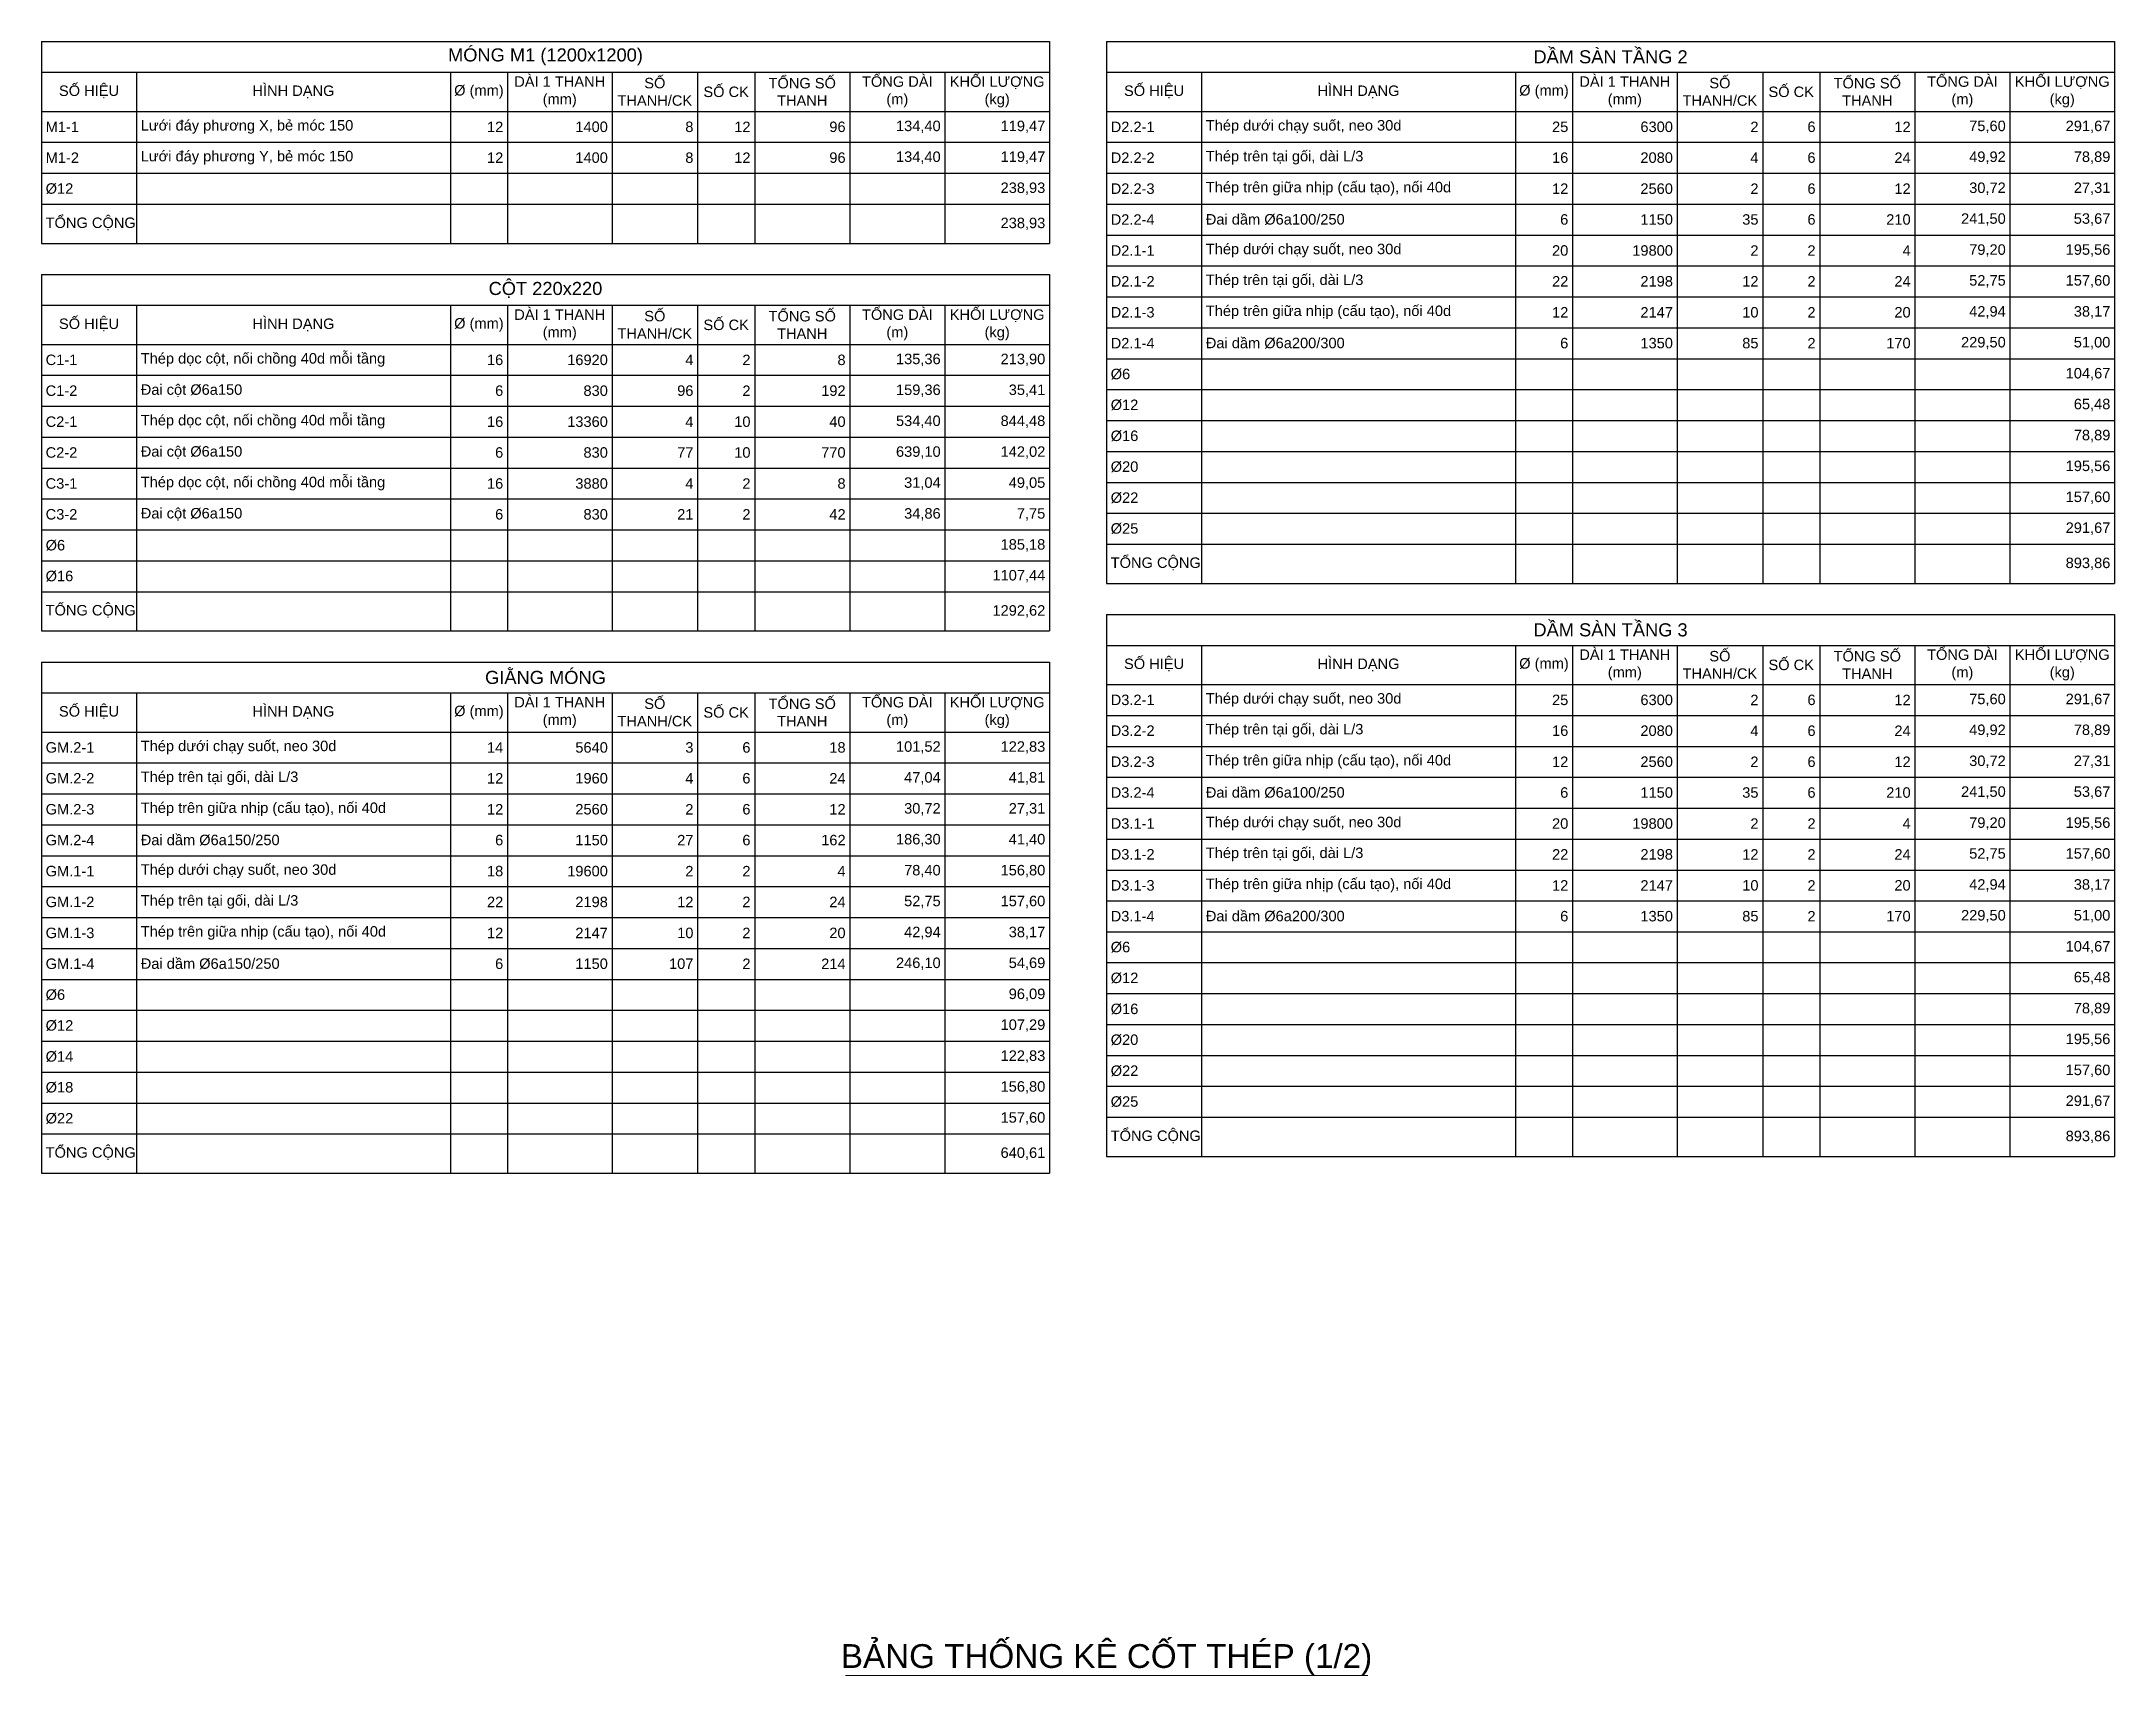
# Model space of a CAD drawing. Header units: millimetres. Extents: x 0 to 198549, y -2709 to 29882.
# Drawn here: x 139949 to 150849, y -1138 to 7452 of the extents above; entities that cross this region are included whole.
import ezdxf
from ezdxf.enums import TextEntityAlignment as Align

# ---------------------------------------------------------------- set-up
doc = ezdxf.new("R2010")
doc.units = ezdxf.units.MM
doc.header["$LTSCALE"] = 40
doc.layers.add('S-ANNO-TEXT', color=7, linetype='Continuous', lineweight=18)
doc.styles.add('MCP-ARIAL', font='arial.ttf')

msp = doc.modelspace()

# ---------------------------------------------------------------- texts
at = {"layer": 'S-ANNO-TEXT', "style": 'MCP-ARIAL'}
msp.add_text('BẢNG THỐNG KÊ CỐT THÉP (1/2)', height=125, dxfattribs=at).set_placement((145549.371, -1098.344), align=Align.CENTER)

# ---------------------------------------------------------------- blocks, each defined once
blk = doc.blocks.new('*T88')
at = {"layer": 'S-ANNO-TEXT', "color": 0, "linetype": 'ByBlock', "lineweight": -2, "transparency": 16777216}
for p, q in [((0, 0), (5300, 0)), ((0, 0), (0, -1062)), ((5300, 0), (5300, -1062)), ((0, -162), (5300, -162)), ((500, -162), (500, -1062)), ((2150, -162), (2150, -1062)), ((2450, -162), (2450, -1062)), ((3000, -162), (3000, -1062)), ((3450, -162), (3450, -1062)), ((3750, -162), (3750, -1062)), ((4250, -162), (4250, -1062)), ((4750, -162), (4750, -1062)), ((0, -368), (5300, -368)), ((0, -530), (5300, -530)), ((0, -693), (5300, -693)), ((0, -855), (5300, -855)), ((0, -1062), (5300, -1062))]:
    blk.add_line(p, q, dxfattribs=at)
at = {"layer": 'S-ANNO-TEXT', "color": 0, "transparency": 16777216, "style": 'MCP-ARIAL'}
for s, insert, char_height, width, attachment_point in [('MÓNG M1 (1200x1200)', (2650, -81), 68.75, 5256, 5), ('SỐ HIỆU', (250, -265), 55, 456, 5), ('HÌNH DẠNG', (1325, -265), 55, 1606, 5), ('DÀI 1 THANH (mm)', (2725, -265), 55, 506, 5), ('SỐ THANH/CK', (3225, -265), 55, 406, 5), ('TỔNG SỐ THANH', (4000, -265), 55, 456, 5), ('TỔNG DÀI (m)', (4500, -265), 55, 456, 5), ('KHỐI LƯỢNG (kg)', (5025, -265), 55, 506, 5), ('Ø (mm)', (2300, -265), 55, 256, 5), ('SỐ CK', (3600, -265), 55, 256, 5), ('M1-1', (22, -449), 55, 456, 4), ('Lưới đáy phương X, bẻ móc 150', (522, -449), 55, 1606, 4), ('12', (2428, -449), 55, 256, 6), ('1400', (2978, -449), 55, 506, 6), ('8', (3428, -449), 55, 406, 6), ('12', (3728, -449), 55, 256, 6), ('96', (4228, -449), 55, 456, 6), ('134,40', (4728, -449), 55, 456, 6), ('119,47', (5278, -449), 55, 506, 6), ('M1-2', (22, -611), 55, 456, 4), ('Lưới đáy phương Y, bẻ móc 150', (522, -611), 55, 1606, 4), ('12', (2428, -611), 55, 256, 6), ('1400', (2978, -611), 55, 506, 6), ('8', (3428, -611), 55, 406, 6), ('12', (3728, -611), 55, 256, 6), ('96', (4228, -611), 55, 456, 6), ('134,40', (4728, -611), 55, 456, 6), ('119,47', (5278, -611), 55, 506, 6), ('Ø12', (22, -774), 55, 456, 4), ('238,93', (5278, -774), 55, 506, 6), ('TỔNG CỘNG', (22, -959), 55, 456, 4), ('238,93', (5278, -959), 55, 506, 6)]:
    blk.add_mtext(s, dxfattribs=dict(at, insert=insert, char_height=char_height, width=width, attachment_point=attachment_point))
blk = doc.blocks.new('*T89')
at = {"layer": 'S-ANNO-TEXT', "color": 0, "linetype": 'ByBlock', "lineweight": -2, "transparency": 16777216}
for p, q in [((0, 0), (5300, 0)), ((0, 0), (0, -1874)), ((5300, 0), (5300, -1874)), ((0, -162), (5300, -162)), ((500, -162), (500, -1874)), ((2150, -162), (2150, -1874)), ((2450, -162), (2450, -1874)), ((3000, -162), (3000, -1874)), ((3450, -162), (3450, -1874)), ((3750, -162), (3750, -1874)), ((4250, -162), (4250, -1874)), ((4750, -162), (4750, -1874)), ((0, -368), (5300, -368)), ((0, -530), (5300, -530)), ((0, -693), (5300, -693)), ((0, -855), (5300, -855)), ((0, -1018), (5300, -1018)), ((0, -1180), (5300, -1180)), ((0, -1343), (5300, -1343)), ((0, -1505), (5300, -1505)), ((0, -1668), (5300, -1668)), ((0, -1874), (5300, -1874))]:
    blk.add_line(p, q, dxfattribs=at)
at = {"layer": 'S-ANNO-TEXT', "color": 0, "transparency": 16777216, "style": 'MCP-ARIAL'}
for s, insert, char_height, width, attachment_point in [('CỘT 220x220', (2650, -81), 68.75, 5256, 5), ('SỐ HIỆU', (250, -265), 55, 456, 5), ('HÌNH DẠNG', (1325, -265), 55, 1606, 5), ('DÀI 1 THANH (mm)', (2725, -265), 55, 506, 5), ('SỐ THANH/CK', (3225, -265), 55, 406, 5), ('TỔNG SỐ THANH', (4000, -265), 55, 456, 5), ('TỔNG DÀI (m)', (4500, -265), 55, 456, 5), ('KHỐI LƯỢNG (kg)', (5025, -265), 55, 506, 5), ('Ø (mm)', (2300, -265), 55, 256, 5), ('SỐ CK', (3600, -265), 55, 256, 5), ('C1-1', (22, -449), 55, 456, 4), ('Thép dọc cột, nối chồng 40d mỗi tầng', (522, -449), 55, 1606, 4), ('16', (2428, -449), 55, 256, 6), ('16920', (2978, -449), 55, 506, 6), ('4', (3428, -449), 55, 406, 6), ('2', (3728, -449), 55, 256, 6), ('8', (4228, -449), 55, 456, 6), ('135,36', (4728, -449), 55, 456, 6), ('213,90', (5278, -449), 55, 506, 6), ('C1-2', (22, -611), 55, 456, 4), ('Đai cột Ø6a150', (522, -611), 55, 1606, 4), ('6', (2428, -611), 55, 256, 6), ('830', (2978, -611), 55, 506, 6), ('96', (3428, -611), 55, 406, 6), ('2', (3728, -611), 55, 256, 6), ('192', (4228, -611), 55, 456, 6), ('159,36', (4728, -611), 55, 456, 6), ('35,41', (5278, -611), 55, 506, 6), ('C2-1', (22, -774), 55, 456, 4), ('Thép dọc cột, nối chồng 40d mỗi tầng', (522, -774), 55, 1606, 4), ('16', (2428, -774), 55, 256, 6), ('13360', (2978, -774), 55, 506, 6), ('4', (3428, -774), 55, 406, 6), ('10', (3728, -774), 55, 256, 6), ('40', (4228, -774), 55, 456, 6), ('534,40', (4728, -774), 55, 456, 6), ('844,48', (5278, -774), 55, 506, 6), ('C2-2', (22, -936), 55, 456, 4), ('Đai cột Ø6a150', (522, -936), 55, 1606, 4), ('6', (2428, -936), 55, 256, 6), ('830', (2978, -936), 55, 506, 6), ('77', (3428, -936), 55, 406, 6), ('10', (3728, -936), 55, 256, 6), ('770', (4228, -936), 55, 456, 6), ('639,10', (4728, -936), 55, 456, 6), ('142,02', (5278, -936), 55, 506, 6), ('C3-1', (22, -1099), 55, 456, 4), ('Thép dọc cột, nối chồng 40d mỗi tầng', (522, -1099), 55, 1606, 4), ('16', (2428, -1099), 55, 256, 6), ('3880', (2978, -1099), 55, 506, 6), ('4', (3428, -1099), 55, 406, 6), ('2', (3728, -1099), 55, 256, 6), ('8', (4228, -1099), 55, 456, 6), ('31,04', (4728, -1099), 55, 456, 6), ('49,05', (5278, -1099), 55, 506, 6), ('C3-2', (22, -1261), 55, 456, 4), ('Đai cột Ø6a150', (522, -1261), 55, 1606, 4), ('6', (2428, -1261), 55, 256, 6), ('830', (2978, -1261), 55, 506, 6), ('21', (3428, -1261), 55, 406, 6), ('2', (3728, -1261), 55, 256, 6), ('42', (4228, -1261), 55, 456, 6), ('34,86', (4728, -1261), 55, 456, 6), ('7,75', (5278, -1261), 55, 506, 6), ('Ø6', (22, -1424), 55, 456, 4), ('185,18', (5278, -1424), 55, 506, 6), ('Ø16', (22, -1586), 55, 456, 4), ('1107,44', (5278, -1586), 55, 506, 6), ('TỔNG CỘNG', (22, -1771), 55, 456, 4), ('1292,62', (5278, -1771), 55, 506, 6)]:
    blk.add_mtext(s, dxfattribs=dict(at, insert=insert, char_height=char_height, width=width, attachment_point=attachment_point))
blk = doc.blocks.new('*T90')
at = {"layer": 'S-ANNO-TEXT', "color": 0, "linetype": 'ByBlock', "lineweight": -2, "transparency": 16777216}
for p, q in [((0, 0), (5300, 0)), ((0, 0), (0, -2687)), ((5300, 0), (5300, -2687)), ((0, -162), (5300, -162)), ((500, -162), (500, -2687)), ((2150, -162), (2150, -2687)), ((2450, -162), (2450, -2687)), ((3000, -162), (3000, -2687)), ((3450, -162), (3450, -2687)), ((3750, -162), (3750, -2687)), ((4250, -162), (4250, -2687)), ((4750, -162), (4750, -2687)), ((0, -368), (5300, -368)), ((0, -530), (5300, -530)), ((0, -693), (5300, -693)), ((0, -855), (5300, -855)), ((0, -1018), (5300, -1018)), ((0, -1180), (5300, -1180)), ((0, -1343), (5300, -1343)), ((0, -1505), (5300, -1505)), ((0, -1668), (5300, -1668)), ((0, -1830), (5300, -1830)), ((0, -1993), (5300, -1993)), ((0, -2155), (5300, -2155)), ((0, -2318), (5300, -2318)), ((0, -2480), (5300, -2480)), ((0, -2687), (5300, -2687))]:
    blk.add_line(p, q, dxfattribs=at)
at = {"layer": 'S-ANNO-TEXT', "color": 0, "transparency": 16777216, "style": 'MCP-ARIAL'}
for s, insert, char_height, width, attachment_point in [('GIẰNG MÓNG', (2650, -81), 68.8, 5256, 5), ('SỐ HIỆU', (250, -265), 55, 456, 5), ('HÌNH DẠNG', (1325, -265), 55, 1606, 5), ('DÀI 1 THANH (mm)', (2725, -265), 55, 506, 5), ('SỐ THANH/CK', (3225, -265), 55, 406, 5), ('TỔNG SỐ THANH', (4000, -265), 55, 456, 5), ('TỔNG DÀI (m)', (4500, -265), 55, 456, 5), ('KHỐI LƯỢNG (kg)', (5025, -265), 55, 506, 5), ('Ø (mm)', (2300, -265), 55, 256, 5), ('SỐ CK', (3600, -265), 55, 256, 5), ('GM.2-1', (22, -449), 55, 456, 4), ('Thép dưới chạy suốt, neo 30d', (522, -449), 55, 1606, 4), ('14', (2428, -449), 55, 256, 6), ('5640', (2978, -449), 55, 506, 6), ('3', (3428, -449), 55, 406, 6), ('6', (3728, -449), 55, 256, 6), ('18', (4228, -449), 55, 456, 6), ('101,52', (4728, -449), 55, 456, 6), ('122,83', (5278, -449), 55, 506, 6), ('GM.2-2', (22, -611), 55, 456, 4), ('Thép trên tại gối, dài L/3', (522, -611), 55, 1606, 4), ('12', (2428, -611), 55, 256, 6), ('1960', (2978, -611), 55, 506, 6), ('4', (3428, -611), 55, 406, 6), ('6', (3728, -611), 55, 256, 6), ('24', (4228, -611), 55, 456, 6), ('47,04', (4728, -611), 55, 456, 6), ('41,81', (5278, -611), 55, 506, 6), ('GM.2-3', (22, -774), 55, 456, 4), ('Thép trên giữa nhịp (cấu tạo), nối 40d', (522, -774), 55, 1606, 4), ('12', (2428, -774), 55, 256, 6), ('2560', (2978, -774), 55, 506, 6), ('2', (3428, -774), 55, 406, 6), ('6', (3728, -774), 55, 256, 6), ('12', (4228, -774), 55, 456, 6), ('30,72', (4728, -774), 55, 456, 6), ('27,31', (5278, -774), 55, 506, 6), ('GM.2-4', (22, -936), 55, 456, 4), ('Đai dầm Ø6a150/250', (522, -936), 55, 1606, 4), ('6', (2428, -936), 55, 256, 6), ('1150', (2978, -936), 55, 506, 6), ('27', (3428, -936), 55, 406, 6), ('6', (3728, -936), 55, 256, 6), ('162', (4228, -936), 55, 456, 6), ('186,30', (4728, -936), 55, 456, 6), ('41,40', (5278, -936), 55, 506, 6), ('GM.1-1', (22, -1099), 55, 456, 4), ('Thép dưới chạy suốt, neo 30d', (522, -1099), 55, 1606, 4), ('18', (2428, -1099), 55, 256, 6), ('19600', (2978, -1099), 55, 506, 6), ('2', (3428, -1099), 55, 406, 6), ('2', (3728, -1099), 55, 256, 6), ('4', (4228, -1099), 55, 456, 6), ('78,40', (4728, -1099), 55, 456, 6), ('156,80', (5278, -1099), 55, 506, 6), ('GM.1-2', (22, -1261), 55, 456, 4), ('Thép trên tại gối, dài L/3', (522, -1261), 55, 1606, 4), ('22', (2428, -1261), 55, 256, 6), ('2198', (2978, -1261), 55, 506, 6), ('12', (3428, -1261), 55, 406, 6), ('2', (3728, -1261), 55, 256, 6), ('24', (4228, -1261), 55, 456, 6), ('52,75', (4728, -1261), 55, 456, 6), ('157,60', (5278, -1261), 55, 506, 6), ('GM.1-3', (22, -1424), 55, 456, 4), ('Thép trên giữa nhịp (cấu tạo), nối 40d', (522, -1424), 55, 1606, 4), ('12', (2428, -1424), 55, 256, 6), ('2147', (2978, -1424), 55, 506, 6), ('10', (3428, -1424), 55, 406, 6), ('2', (3728, -1424), 55, 256, 6), ('20', (4228, -1424), 55, 456, 6), ('42,94', (4728, -1424), 55, 456, 6), ('38,17', (5278, -1424), 55, 506, 6), ('GM.1-4', (22, -1586), 55, 456, 4), ('Đai dầm Ø6a150/250', (522, -1586), 55, 1606, 4), ('6', (2428, -1586), 55, 256, 6), ('1150', (2978, -1586), 55, 506, 6), ('107', (3428, -1586), 55, 406, 6), ('2', (3728, -1586), 55, 256, 6), ('214', (4228, -1586), 55, 456, 6), ('246,10', (4728, -1586), 55, 456, 6), ('54,69', (5278, -1586), 55, 506, 6), ('Ø6', (22, -1749), 55, 456, 4), ('96,09', (5278, -1749), 55, 506, 6), ('Ø12', (22, -1911), 55, 456, 4), ('107,29', (5278, -1911), 55, 506, 6), ('Ø14', (22, -2074), 55, 456, 4), ('122,83', (5278, -2074), 55, 506, 6), ('Ø18', (22, -2236), 55, 456, 4), ('156,80', (5278, -2236), 55, 506, 6), ('Ø22', (22, -2399), 55, 456, 4), ('157,60', (5278, -2399), 55, 506, 6), ('TỔNG CỘNG', (22, -2584), 55, 456, 4), ('640,61', (5278, -2584), 55, 506, 6)]:
    blk.add_mtext(s, dxfattribs=dict(at, insert=insert, char_height=char_height, width=width, attachment_point=attachment_point))
blk = doc.blocks.new('*T91')
at = {"layer": 'S-ANNO-TEXT', "color": 0, "linetype": 'ByBlock', "lineweight": -2, "transparency": 16777216}
for p, q in [((0, 0), (5300, 0)), ((0, 0), (0, -2849)), ((5300, 0), (5300, -2849)), ((0, -162), (5300, -162)), ((500, -162), (500, -2849)), ((2150, -162), (2150, -2849)), ((2450, -162), (2450, -2849)), ((3000, -162), (3000, -2849)), ((3450, -162), (3450, -2849)), ((3750, -162), (3750, -2849)), ((4250, -162), (4250, -2849)), ((4750, -162), (4750, -2849)), ((0, -368), (5300, -368)), ((0, -530), (5300, -530)), ((0, -693), (5300, -693)), ((0, -855), (5300, -855)), ((0, -1018), (5300, -1018)), ((0, -1180), (5300, -1180)), ((0, -1343), (5300, -1343)), ((0, -1505), (5300, -1505)), ((0, -1668), (5300, -1668)), ((0, -1830), (5300, -1830)), ((0, -1993), (5300, -1993)), ((0, -2155), (5300, -2155)), ((0, -2318), (5300, -2318)), ((0, -2480), (5300, -2480)), ((0, -2643), (5300, -2643)), ((0, -2849), (5300, -2849))]:
    blk.add_line(p, q, dxfattribs=at)
at = {"layer": 'S-ANNO-TEXT', "color": 0, "transparency": 16777216, "style": 'MCP-ARIAL'}
for s, insert, char_height, width, attachment_point in [('DẦM SÀN TẦNG 2', (2650, -81), 68.75, 5256, 5), ('SỐ HIỆU', (250, -265), 55, 456, 5), ('HÌNH DẠNG', (1325, -265), 55, 1606, 5), ('DÀI 1 THANH (mm)', (2725, -265), 55, 506, 5), ('SỐ THANH/CK', (3225, -265), 55, 406, 5), ('TỔNG SỐ THANH', (4000, -265), 55, 456, 5), ('TỔNG DÀI (m)', (4500, -265), 55, 456, 5), ('KHỐI LƯỢNG (kg)', (5025, -265), 55, 506, 5), ('Ø (mm)', (2300, -265), 55, 256, 5), ('SỐ CK', (3600, -265), 55, 256, 5), ('D2.2-1', (22, -449), 55, 456, 4), ('Thép dưới chạy suốt, neo 30d', (522, -449), 55, 1606, 4), ('25', (2428, -449), 55, 256, 6), ('6300', (2978, -449), 55, 506, 6), ('2', (3428, -449), 55, 406, 6), ('6', (3728, -449), 55, 256, 6), ('12', (4228, -449), 55, 456, 6), ('75,60', (4728, -449), 55, 456, 6), ('291,67', (5278, -449), 55, 506, 6), ('D2.2-2', (22, -611), 55, 456, 4), ('Thép trên tại gối, dài L/3', (522, -611), 55, 1606, 4), ('16', (2428, -611), 55, 256, 6), ('2080', (2978, -611), 55, 506, 6), ('4', (3428, -611), 55, 406, 6), ('6', (3728, -611), 55, 256, 6), ('24', (4228, -611), 55, 456, 6), ('49,92', (4728, -611), 55, 456, 6), ('78,89', (5278, -611), 55, 506, 6), ('D2.2-3', (22, -774), 55, 456, 4), ('Thép trên giữa nhịp (cấu tạo), nối 40d', (522, -774), 55, 1606, 4), ('12', (2428, -774), 55, 256, 6), ('2560', (2978, -774), 55, 506, 6), ('2', (3428, -774), 55, 406, 6), ('6', (3728, -774), 55, 256, 6), ('12', (4228, -774), 55, 456, 6), ('30,72', (4728, -774), 55, 456, 6), ('27,31', (5278, -774), 55, 506, 6), ('D2.2-4', (22, -936), 55, 456, 4), ('Đai dầm Ø6a100/250', (522, -936), 55, 1606, 4), ('6', (2428, -936), 55, 256, 6), ('1150', (2978, -936), 55, 506, 6), ('35', (3428, -936), 55, 406, 6), ('6', (3728, -936), 55, 256, 6), ('210', (4228, -936), 55, 456, 6), ('241,50', (4728, -936), 55, 456, 6), ('53,67', (5278, -936), 55, 506, 6), ('D2.1-1', (22, -1099), 55, 456, 4), ('Thép dưới chạy suốt, neo 30d', (522, -1099), 55, 1606, 4), ('20', (2428, -1099), 55, 256, 6), ('19800', (2978, -1099), 55, 506, 6), ('2', (3428, -1099), 55, 406, 6), ('2', (3728, -1099), 55, 256, 6), ('4', (4228, -1099), 55, 456, 6), ('79,20', (4728, -1099), 55, 456, 6), ('195,56', (5278, -1099), 55, 506, 6), ('D2.1-2', (22, -1261), 55, 456, 4), ('Thép trên tại gối, dài L/3', (522, -1261), 55, 1606, 4), ('22', (2428, -1261), 55, 256, 6), ('2198', (2978, -1261), 55, 506, 6), ('12', (3428, -1261), 55, 406, 6), ('2', (3728, -1261), 55, 256, 6), ('24', (4228, -1261), 55, 456, 6), ('52,75', (4728, -1261), 55, 456, 6), ('157,60', (5278, -1261), 55, 506, 6), ('D2.1-3', (22, -1424), 55, 456, 4), ('Thép trên giữa nhịp (cấu tạo), nối 40d', (522, -1424), 55, 1606, 4), ('12', (2428, -1424), 55, 256, 6), ('2147', (2978, -1424), 55, 506, 6), ('10', (3428, -1424), 55, 406, 6), ('2', (3728, -1424), 55, 256, 6), ('20', (4228, -1424), 55, 456, 6), ('42,94', (4728, -1424), 55, 456, 6), ('38,17', (5278, -1424), 55, 506, 6), ('D2.1-4', (22, -1586), 55, 456, 4), ('Đai dầm Ø6a200/300', (522, -1586), 55, 1606, 4), ('6', (2428, -1586), 55, 256, 6), ('1350', (2978, -1586), 55, 506, 6), ('85', (3428, -1586), 55, 406, 6), ('2', (3728, -1586), 55, 256, 6), ('170', (4228, -1586), 55, 456, 6), ('229,50', (4728, -1586), 55, 456, 6), ('51,00', (5278, -1586), 55, 506, 6), ('Ø6', (22, -1749), 55, 456, 4), ('104,67', (5278, -1749), 55, 506, 6), ('Ø12', (22, -1911), 55, 456, 4), ('65,48', (5278, -1911), 55, 506, 6), ('Ø16', (22, -2074), 55, 456, 4), ('78,89', (5278, -2074), 55, 506, 6), ('Ø20', (22, -2236), 55, 456, 4), ('195,56', (5278, -2236), 55, 506, 6), ('Ø22', (22, -2399), 55, 456, 4), ('157,60', (5278, -2399), 55, 506, 6), ('Ø25', (22, -2561), 55, 456, 4), ('291,67', (5278, -2561), 55, 506, 6), ('TỔNG CỘNG', (22, -2746), 55, 456, 4), ('893,86', (5278, -2746), 55, 506, 6)]:
    blk.add_mtext(s, dxfattribs=dict(at, insert=insert, char_height=char_height, width=width, attachment_point=attachment_point))
blk = doc.blocks.new('*T92')
at = {"layer": 'S-ANNO-TEXT', "color": 0, "linetype": 'ByBlock', "lineweight": -2, "transparency": 16777216}
for p, q in [((0, 0), (5300, 0)), ((0, 0), (0, -2849)), ((5300, 0), (5300, -2849)), ((0, -162), (5300, -162)), ((500, -162), (500, -2849)), ((2150, -162), (2150, -2849)), ((2450, -162), (2450, -2849)), ((3000, -162), (3000, -2849)), ((3450, -162), (3450, -2849)), ((3750, -162), (3750, -2849)), ((4250, -162), (4250, -2849)), ((4750, -162), (4750, -2849)), ((0, -368), (5300, -368)), ((0, -530), (5300, -530)), ((0, -693), (5300, -693)), ((0, -855), (5300, -855)), ((0, -1018), (5300, -1018)), ((0, -1180), (5300, -1180)), ((0, -1343), (5300, -1343)), ((0, -1505), (5300, -1505)), ((0, -1668), (5300, -1668)), ((0, -1830), (5300, -1830)), ((0, -1993), (5300, -1993)), ((0, -2155), (5300, -2155)), ((0, -2318), (5300, -2318)), ((0, -2480), (5300, -2480)), ((0, -2643), (5300, -2643)), ((0, -2849), (5300, -2849))]:
    blk.add_line(p, q, dxfattribs=at)
at = {"layer": 'S-ANNO-TEXT', "color": 0, "transparency": 16777216, "style": 'MCP-ARIAL'}
for s, insert, char_height, width, attachment_point in [('DẦM SÀN TẦNG 3', (2650, -81), 68.75, 5256, 5), ('SỐ HIỆU', (250, -265), 55, 456, 5), ('HÌNH DẠNG', (1325, -265), 55, 1606, 5), ('DÀI 1 THANH (mm)', (2725, -265), 55, 506, 5), ('SỐ THANH/CK', (3225, -265), 55, 406, 5), ('TỔNG SỐ THANH', (4000, -265), 55, 456, 5), ('TỔNG DÀI (m)', (4500, -265), 55, 456, 5), ('KHỐI LƯỢNG (kg)', (5025, -265), 55, 506, 5), ('Ø (mm)', (2300, -265), 55, 256, 5), ('SỐ CK', (3600, -265), 55, 256, 5), ('D3.2-1', (22, -449), 55, 456, 4), ('Thép dưới chạy suốt, neo 30d', (522, -449), 55, 1606, 4), ('25', (2428, -449), 55, 256, 6), ('6300', (2978, -449), 55, 506, 6), ('2', (3428, -449), 55, 406, 6), ('6', (3728, -449), 55, 256, 6), ('12', (4228, -449), 55, 456, 6), ('75,60', (4728, -449), 55, 456, 6), ('291,67', (5278, -449), 55, 506, 6), ('D3.2-2', (22, -611), 55, 456, 4), ('Thép trên tại gối, dài L/3', (522, -611), 55, 1606, 4), ('16', (2428, -611), 55, 256, 6), ('2080', (2978, -611), 55, 506, 6), ('4', (3428, -611), 55, 406, 6), ('6', (3728, -611), 55, 256, 6), ('24', (4228, -611), 55, 456, 6), ('49,92', (4728, -611), 55, 456, 6), ('78,89', (5278, -611), 55, 506, 6), ('D3.2-3', (22, -774), 55, 456, 4), ('Thép trên giữa nhịp (cấu tạo), nối 40d', (522, -774), 55, 1606, 4), ('12', (2428, -774), 55, 256, 6), ('2560', (2978, -774), 55, 506, 6), ('2', (3428, -774), 55, 406, 6), ('6', (3728, -774), 55, 256, 6), ('12', (4228, -774), 55, 456, 6), ('30,72', (4728, -774), 55, 456, 6), ('27,31', (5278, -774), 55, 506, 6), ('D3.2-4', (22, -936), 55, 456, 4), ('Đai dầm Ø6a100/250', (522, -936), 55, 1606, 4), ('6', (2428, -936), 55, 256, 6), ('1150', (2978, -936), 55, 506, 6), ('35', (3428, -936), 55, 406, 6), ('6', (3728, -936), 55, 256, 6), ('210', (4228, -936), 55, 456, 6), ('241,50', (4728, -936), 55, 456, 6), ('53,67', (5278, -936), 55, 506, 6), ('D3.1-1', (22, -1099), 55, 456, 4), ('Thép dưới chạy suốt, neo 30d', (522, -1099), 55, 1606, 4), ('20', (2428, -1099), 55, 256, 6), ('19800', (2978, -1099), 55, 506, 6), ('2', (3428, -1099), 55, 406, 6), ('2', (3728, -1099), 55, 256, 6), ('4', (4228, -1099), 55, 456, 6), ('79,20', (4728, -1099), 55, 456, 6), ('195,56', (5278, -1099), 55, 506, 6), ('D3.1-2', (22, -1261), 55, 456, 4), ('Thép trên tại gối, dài L/3', (522, -1261), 55, 1606, 4), ('22', (2428, -1261), 55, 256, 6), ('2198', (2978, -1261), 55, 506, 6), ('12', (3428, -1261), 55, 406, 6), ('2', (3728, -1261), 55, 256, 6), ('24', (4228, -1261), 55, 456, 6), ('52,75', (4728, -1261), 55, 456, 6), ('157,60', (5278, -1261), 55, 506, 6), ('D3.1-3', (22, -1424), 55, 456, 4), ('Thép trên giữa nhịp (cấu tạo), nối 40d', (522, -1424), 55, 1606, 4), ('12', (2428, -1424), 55, 256, 6), ('2147', (2978, -1424), 55, 506, 6), ('10', (3428, -1424), 55, 406, 6), ('2', (3728, -1424), 55, 256, 6), ('20', (4228, -1424), 55, 456, 6), ('42,94', (4728, -1424), 55, 456, 6), ('38,17', (5278, -1424), 55, 506, 6), ('D3.1-4', (22, -1586), 55, 456, 4), ('Đai dầm Ø6a200/300', (522, -1586), 55, 1606, 4), ('6', (2428, -1586), 55, 256, 6), ('1350', (2978, -1586), 55, 506, 6), ('85', (3428, -1586), 55, 406, 6), ('2', (3728, -1586), 55, 256, 6), ('170', (4228, -1586), 55, 456, 6), ('229,50', (4728, -1586), 55, 456, 6), ('51,00', (5278, -1586), 55, 506, 6), ('Ø6', (22, -1749), 55, 456, 4), ('104,67', (5278, -1749), 55, 506, 6), ('Ø12', (22, -1911), 55, 456, 4), ('65,48', (5278, -1911), 55, 506, 6), ('Ø16', (22, -2074), 55, 456, 4), ('78,89', (5278, -2074), 55, 506, 6), ('Ø20', (22, -2236), 55, 456, 4), ('195,56', (5278, -2236), 55, 506, 6), ('Ø22', (22, -2399), 55, 456, 4), ('157,60', (5278, -2399), 55, 506, 6), ('Ø25', (22, -2561), 55, 456, 4), ('291,67', (5278, -2561), 55, 506, 6), ('TỔNG CỘNG', (22, -2746), 55, 456, 4), ('893,86', (5278, -2746), 55, 506, 6)]:
    blk.add_mtext(s, dxfattribs=dict(at, insert=insert, char_height=char_height, width=width, attachment_point=attachment_point))

# ---------------------------------------------------------------- linework, layer by layer
at = {"layer": 'S-ANNO-TEXT'}
msp.add_line((144176.251, -1138.344), (146922.501, -1138.344), dxfattribs=at)

# ---------------------------------------------------------------- block references
for name, p in [('*T88', (139949.371, 7451.656)), ('*T91', (145549.371, 7451.656)), ('*T89', (139949.371, 6226.656)), ('*T92', (145549.371, 4439.156)), ('*T90', (139949.371, 4189.156))]:
    msp.add_blockref(name, p)

msp.set_redraw_order([(e.dxf.handle, doc.entitydb.next_handle()) for e in msp.query("TEXT MTEXT ATTDEF DIMENSION ARC_DIMENSION")])  # texts and dimensions are drawn at this point

doc.saveas('drawing.dxf')
